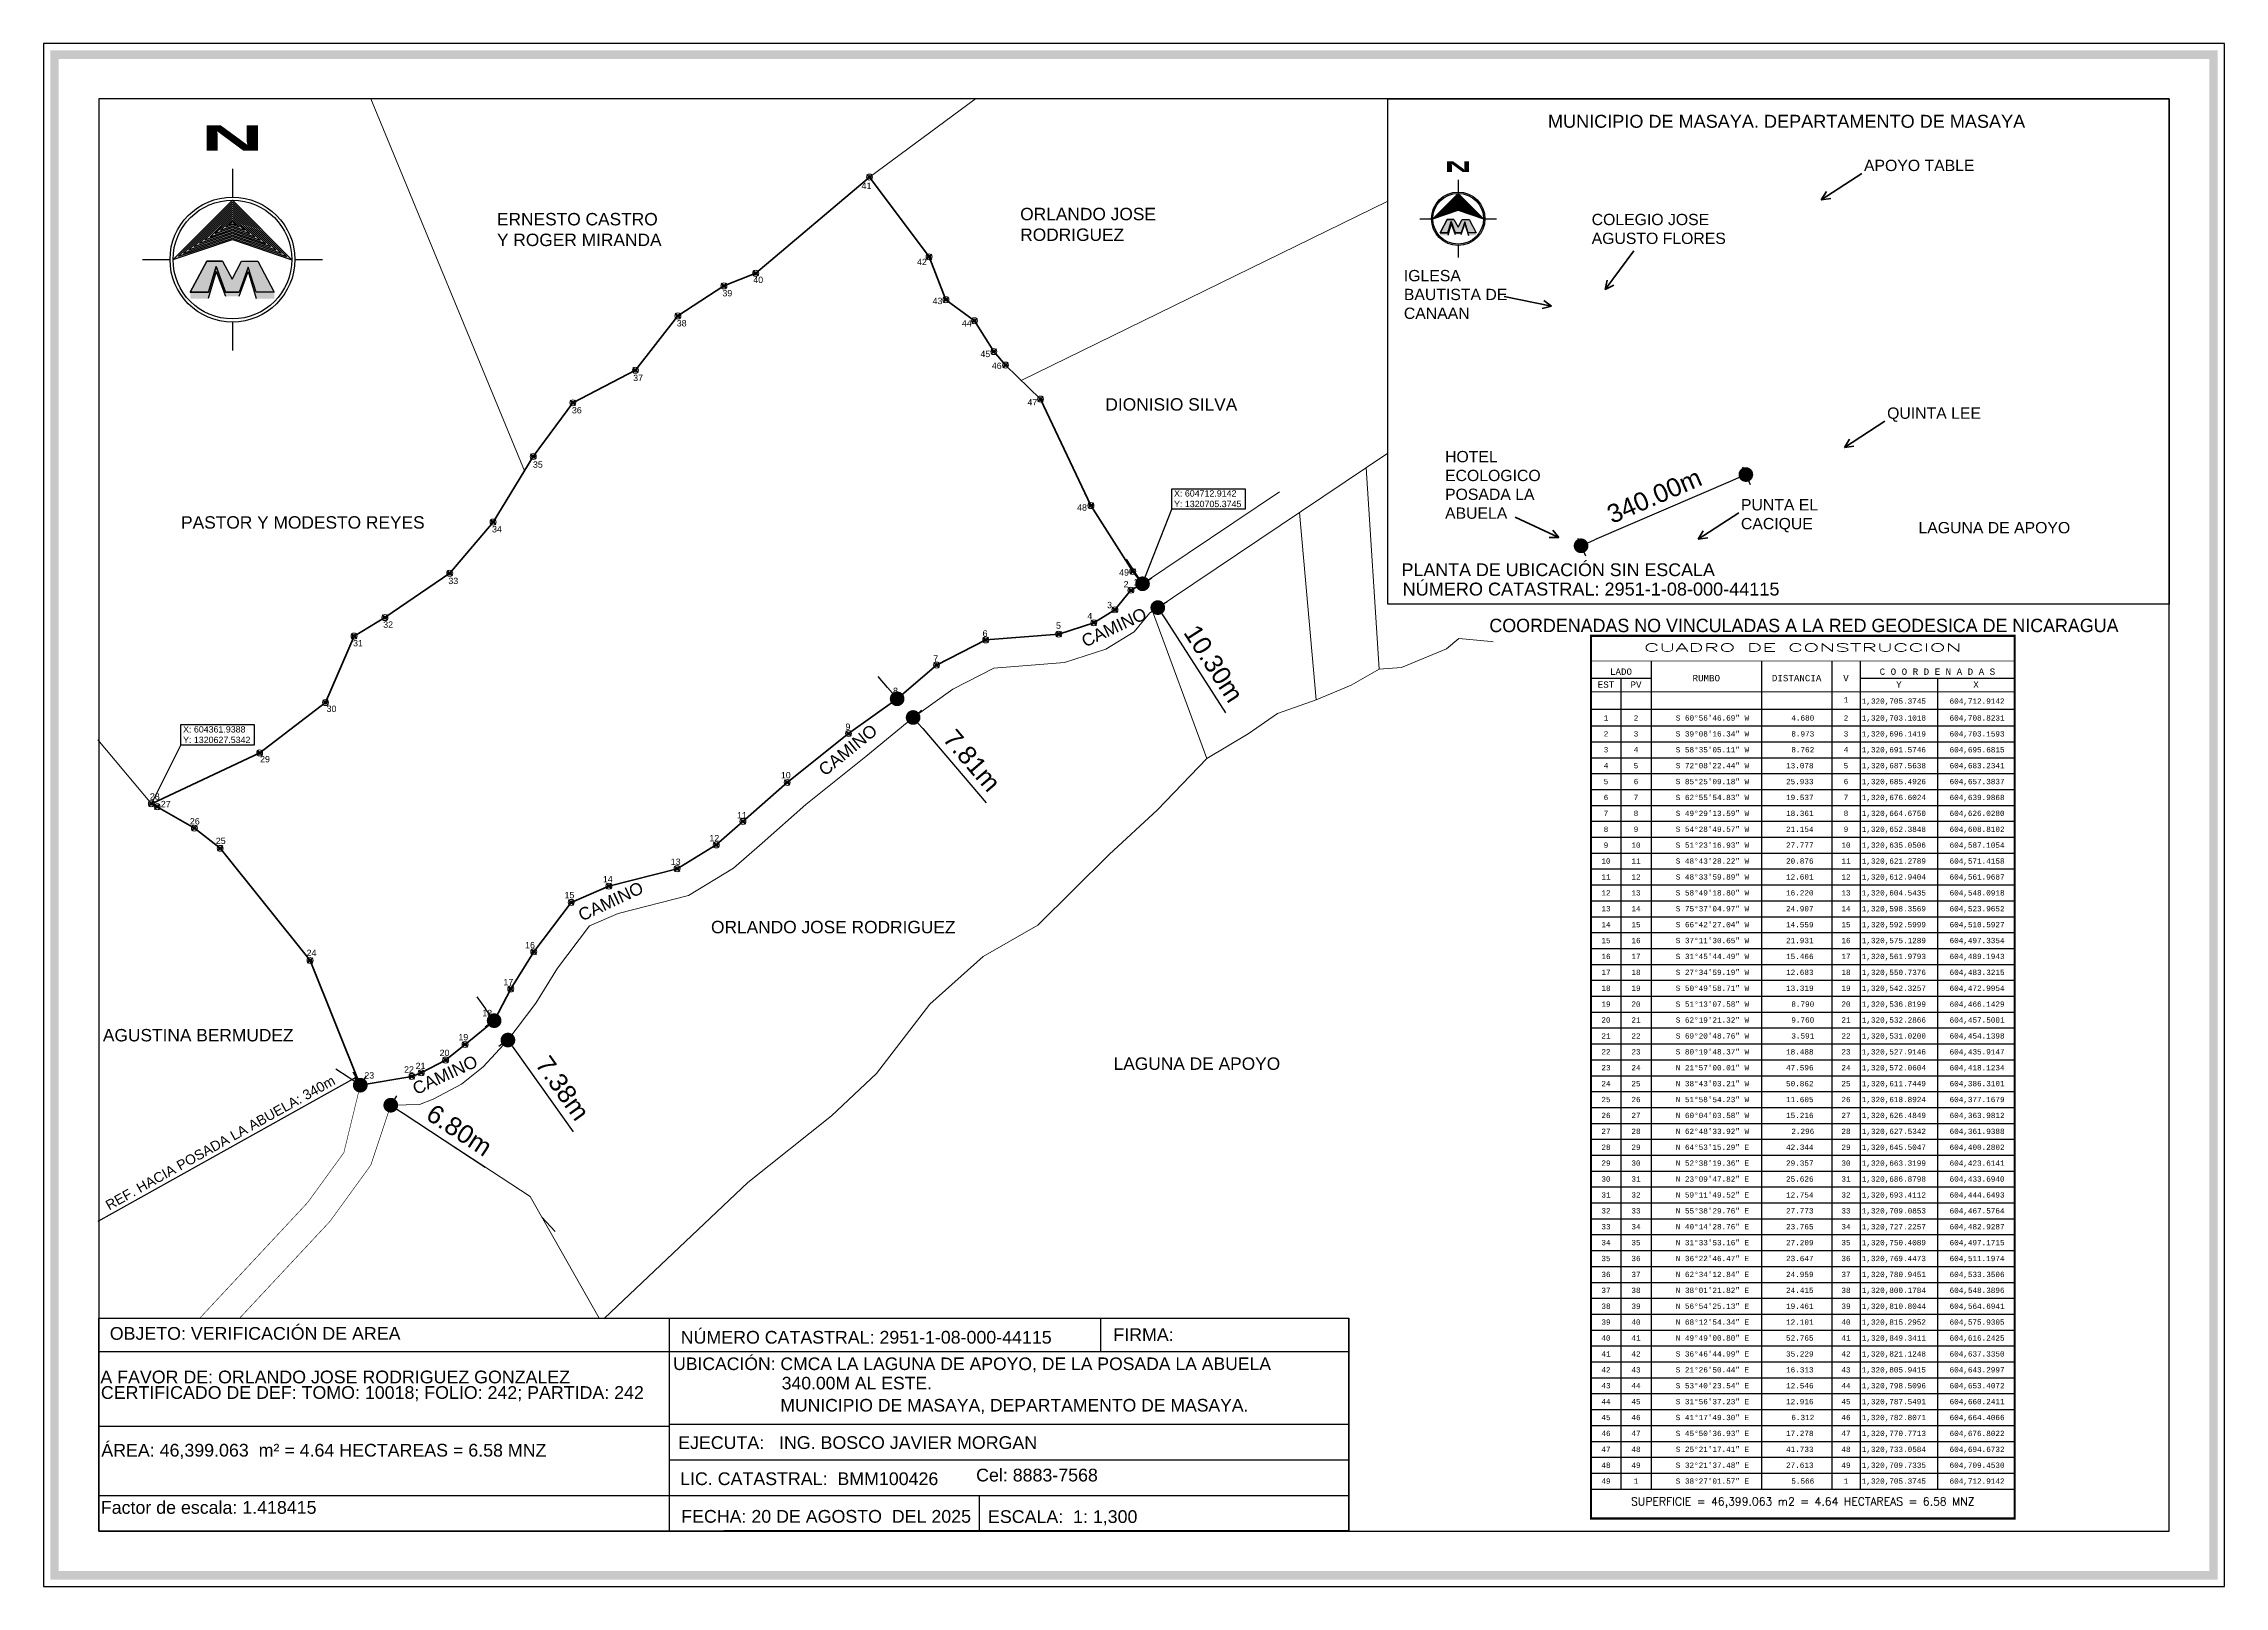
# Model space of a CAD drawing. Header units: millimetres. Extents: x 456 to 8518, y 941 to 6066.
# Drawn here: x 456 to 1050, y 941 to 1361 of the extents above; entities that cross this region are included whole.
import ezdxf
from ezdxf.enums import TextEntityAlignment as Align

# ---------------------------------------------------------------- set-up
doc = ezdxf.new("R2010")
doc.units = ezdxf.units.MM
for name, color, linetype in [('0 - TEXTO', 5, 'Continuous'), ('2', 1, 'Continuous'), ('3', 7, 'Continuous'), ('4', 7, 'Continuous'), ('CIRCULO PI', 2, 'Continuous'), ('CVL_CUADCON', 1, 'Continuous'), ('CVL_CUADCON_LIN', 8, 'Continuous'), ('CVL_CUADCON_TIT', 1, 'Continuous'), ('CVL_CUADCON_TX', 2, 'Continuous'), ('NORTE', 1, 'Continuous'), ('TEXTO', 7, 'Continuous'), ('TEXTO 2', 7, 'Continuous'), ('TEXTOS', 2, 'Continuous')]:
    doc.layers.add(name, color=color, linetype=linetype)
doc.styles.add('HECTOR LOPEZ', font='arial.ttf')
doc.styles.add('HUECA1', font='HUECA1.shx')
doc.styles.add('LOPEZ', font='TCCM____.TTF')
doc.styles.add('MONOTXT4', font='monotxt4.shx')
doc.styles.add('PI', font='arial.ttf', dxfattribs={"height": 0.4})
doc.styles.get("Standard").update_dxf_attribs({"font": 'arial.ttf'})
doc.dimstyles.new('COTAS DE RETIRO', dxfattribs={"dimtxt": 5, "dimasz": 4, "dimexe": 3, "dimexo": 2, "dimgap": 2, "dimtad": 1, "dimzin": 0, "dimdsep": 46, "dimtxsty": 'Standard', "dimblk": 'DOT', "dimcen": 0.09, "dimclrd": 1, "dimclre": 2, "dimclrt": 7, "dimadec": 0, "dimazin": 0, "dimtfac": 1, "dimtofl": 0, "dimtmove": 0, "dimatfit": 3, "dimfxl": 1, "dimtolj": 1, "dimtzin": 0, "dimarcsym": 0})

# ---------------------------------------------------------------- blocks, each defined once
blk = doc.blocks.new('_Dot')
at = {"color": 0, "linetype": 'ByBlock', "lineweight": -2}
blk.add_line((-0.5, 0), (-1, 0), dxfattribs=at)
at = {"color": 0, "linetype": 'ByBlock', "const_width": 0.5}
blk.add_lwpolyline([(-0.25, 0, 1), (0.25, 0, 1)], format="xyb", close=True, dxfattribs=at)
blk = doc.blocks.new('*D9')
at = {"layer": 'CIRCULO PI', "color": 0, "lineweight": -2, "transparency": 16777216}
for p, q in [((753.51, 1216.94), (751.35, 1220.31)), ((762.01, 1203.73), (778.28, 1178.42))]:
    blk.add_line(p, q, dxfattribs=at)
at = {"layer": 'CIRCULO PI', "color": 5, "lineweight": -2, "transparency": 16777216}
for p, q in [((757.36, 1214.66), (758.2, 1215.2)), ((761.53, 1208.18), (762.37, 1208.72))]:
    blk.add_line(p, q, dxfattribs=at)
at = {"layer": 'Defpoints', "color": 0, "transparency": 16777216}
for p in [(755.68, 1213.58), (759.84, 1207.1), (759.84, 1207.1)]:
    blk.add_point(p, dxfattribs=at)
at = {"layer": 'CIRCULO PI', "color": 0, "lineweight": -2, "transparency": 16777216, "xscale": 4, "yscale": 4, "zscale": 4}
for p, rotation in [((755.68, 1213.58), 302.7362730080628), ((759.84, 1207.1), 122.7362730080628)]:
    blk.add_blockref('_Dot', p, dxfattribs=dict(at, rotation=rotation))
at = {"layer": 'CIRCULO PI', "color": 7, "transparency": 16777216, "insert": (775.05, 1191.86), "char_height": 5, "attachment_point": 5, "rotation": 302.73627}
blk.add_mtext('\\A1;10.30m', dxfattribs=at)
blk = doc.blocks.new('*D10')
at = {"layer": 'CIRCULO PI', "color": 0, "lineweight": -2, "transparency": 16777216}
for p, q in [((686.25, 1185.31), (683.65, 1188.35)), ((695.8, 1174.14), (713.11, 1153.91))]:
    blk.add_line(p, q, dxfattribs=at)
at = {"layer": 'CIRCULO PI', "color": 5, "lineweight": -2, "transparency": 16777216}
for p, q in [((690.37, 1183.57), (691.13, 1184.22)), ((694.72, 1178.48), (695.48, 1179.13))]:
    blk.add_line(p, q, dxfattribs=at)
at = {"layer": 'Defpoints', "color": 0, "transparency": 16777216}
for p in [(688.85, 1182.27), (693.2, 1177.18), (693.2, 1177.18)]:
    blk.add_point(p, dxfattribs=at)
at = {"layer": 'CIRCULO PI', "color": 0, "lineweight": -2, "transparency": 16777216, "xscale": 4, "yscale": 4, "zscale": 4}
for p, rotation in [((688.85, 1182.27), 310.5441938486642), ((693.2, 1177.18), 130.5441938486642)]:
    blk.add_blockref('_Dot', p, dxfattribs=dict(at, rotation=rotation))
at = {"layer": 'CIRCULO PI', "color": 7, "transparency": 16777216, "insert": (709.22, 1165.46), "char_height": 5, "attachment_point": 5, "rotation": 310.54419}
blk.add_mtext('\\A1;7.81m', dxfattribs=at)
blk = doc.blocks.new('*D11')
at = {"layer": 'CIRCULO PI', "color": 0, "lineweight": -2, "transparency": 16777216}
for p, q in [((576.77, 1097.9), (574.45, 1101.16)), ((585.15, 1086.1), (600.58, 1064.4))]:
    blk.add_line(p, q, dxfattribs=at)
at = {"layer": 'CIRCULO PI', "color": 5, "lineweight": -2, "transparency": 16777216}
for p, q in [((577.45, 1093.48), (576.64, 1092.9)), ((581.2, 1088.21), (580.39, 1087.63))]:
    blk.add_line(p, q, dxfattribs=at)
at = {"layer": 'Defpoints', "color": 0, "transparency": 16777216}
for p in [(579.08, 1094.64), (582.83, 1089.36), (582.83, 1089.36)]:
    blk.add_point(p, dxfattribs=at)
at = {"layer": 'CIRCULO PI', "color": 0, "lineweight": -2, "transparency": 16777216, "xscale": 4, "yscale": 4, "zscale": 4}
for p, rotation in [((579.08, 1094.64), 305.4068133796861), ((582.83, 1089.36), 125.4068133796861)]:
    blk.add_blockref('_Dot', p, dxfattribs=dict(at, rotation=rotation))
at = {"layer": 'CIRCULO PI', "color": 7, "transparency": 16777216, "insert": (597.73, 1076.26), "char_height": 5, "attachment_point": 5, "rotation": 305.40681}
blk.add_mtext('\\A1;7.38m', dxfattribs=at)
blk = doc.blocks.new('*D12')
at = {"layer": 'CIRCULO PI', "color": 0, "lineweight": -2, "transparency": 16777216}
for p, q in [((539.28, 1079.28), (535.93, 1081.47)), ((554.27, 1069.44), (576.59, 1054.79))]:
    blk.add_line(p, q, dxfattribs=at)
at = {"layer": 'CIRCULO PI', "color": 5, "lineweight": -2, "transparency": 16777216}
for p, q in [((543.72, 1078.75), (544.27, 1079.59)), ((552.02, 1073.31), (552.57, 1074.14))]:
    blk.add_line(p, q, dxfattribs=at)
at = {"layer": 'Defpoints', "color": 0, "transparency": 16777216}
for p in [(542.62, 1077.08), (550.92, 1071.63), (550.92, 1071.63)]:
    blk.add_point(p, dxfattribs=at)
at = {"layer": 'CIRCULO PI', "color": 0, "lineweight": -2, "transparency": 16777216, "xscale": 4, "yscale": 4, "zscale": 4}
for p, rotation in [((542.62, 1077.08), 326.7297284468456), ((550.92, 1071.63), 146.7297284468456)]:
    blk.add_blockref('_Dot', p, dxfattribs=dict(at, rotation=rotation))
at = {"layer": 'CIRCULO PI', "color": 7, "transparency": 16777216, "insert": (569.6, 1064.82), "char_height": 5, "attachment_point": 5, "rotation": 326.72973}
blk.add_mtext('\\A1;6.80m', dxfattribs=at)
blk = doc.blocks.new('*D8')
at = {"layer": 'CIRCULO PI', "color": 0, "lineweight": -2, "transparency": 16777216}
blk.add_line((916.35, 1241.73), (878.81, 1225.51), dxfattribs=at)
at = {"layer": 'CIRCULO PI', "color": 5, "lineweight": -2, "transparency": 16777216}
for p, q in [((919.13, 1245.38), (921.21, 1240.57)), ((874.25, 1225.98), (876.33, 1221.17))]:
    blk.add_line(p, q, dxfattribs=at)
at = {"layer": 'Defpoints', "color": 0, "transparency": 16777216}
for p in [(918.34, 1247.22), (873.46, 1227.81), (875.14, 1223.92)]:
    blk.add_point(p, dxfattribs=at)
at = {"layer": 'CIRCULO PI', "color": 0, "lineweight": -2, "transparency": 16777216, "xscale": 4, "yscale": 4, "zscale": 4}
for p, rotation in [((920.02, 1243.32), 23.37994710478356), ((875.14, 1223.92), 203.3799471047835)]:
    blk.add_blockref('_Dot', p, dxfattribs=dict(at, rotation=rotation))
at = {"layer": 'CIRCULO PI', "color": 7, "transparency": 16777216, "insert": (895.08, 1237.5), "char_height": 5, "attachment_point": 5, "rotation": 23.37995}
blk.add_mtext('\\A1;340.00m', dxfattribs=at)

msp = doc.modelspace()

# ---------------------------------------------------------------- hatches: boundary and pattern name
at = {"lineweight": 30}
h = msp.add_hatch(color=5, dxfattribs=at)
h.dxf.hatch_style = 1
h.paths.add_polyline_path([(839.7419, 1312.0914), (839.7647, 1312.1683), (840.8399, 1309.147), (842.4501, 1309.147), (843.4979, 1312.0914), (844.4199, 1309.147), (846.542, 1309.147), (844.6179, 1312.7857), (842.7419, 1312.7857), (841.645, 1310.6769), (840.5038, 1312.7857), (838.6721, 1312.7857), (836.748, 1309.147), (838.8701, 1309.147)])
at = {"lineweight": 30, "true_color": 0x2424ff}
h = msp.add_hatch(color=160, dxfattribs=at)
h.dxf.hatch_style = 1
h.paths.add_polyline_path([(839.7835, 1311.573), (840.8697, 1308.6967), (842.4589, 1308.6967), (843.49, 1311.5667), (844.4374, 1308.4083), (846.542, 1308.4083), (846.542, 1309.147), (844.4199, 1309.147), (843.4979, 1312.0914), (842.4501, 1309.147), (840.8399, 1309.147), (839.7647, 1312.1683), (838.8701, 1309.147), (836.748, 1309.147), (836.748, 1308.4083), (838.8525, 1308.4083)])
at = {"lineweight": 30}
h = msp.add_hatch(color=5, dxfattribs=at)
h.dxf.hatch_style = 1
h.paths.add_polyline_path([(503.2943, 1299.8144), (503.3475, 1299.9941), (505.8604, 1292.9326), (509.6239, 1292.9326), (512.0729, 1299.8144), (514.2278, 1292.9326), (519.1877, 1292.9326), (514.6905, 1301.4371), (510.3058, 1301.4371), (507.7422, 1296.5083), (505.0749, 1301.4371), (500.7938, 1301.4371), (496.2967, 1292.9326), (501.2566, 1292.9326)])
at = {"lineweight": 30, "true_color": 0x2424ff}
h = msp.add_hatch(color=160, dxfattribs=at)
h.dxf.hatch_style = 1
h.paths.add_polyline_path([(503.3913, 1298.6027), (505.93, 1291.8801), (509.6446, 1291.8801), (512.0544, 1298.5881), (514.2688, 1291.2062), (519.1877, 1291.2062), (519.1877, 1292.9326), (514.2278, 1292.9326), (512.0729, 1299.8144), (509.6239, 1292.9326), (505.8604, 1292.9326), (503.3475, 1299.9941), (501.2566, 1292.9326), (496.2967, 1292.9326), (496.2967, 1291.2062), (501.2155, 1291.2062)])
at = {"layer": 'TEXTOS'}
h = msp.add_hatch(color=7, dxfattribs=at)
h.dxf.hatch_style = 1
h.paths.add_polyline_path([(841.6672, 1315.2844), (848.5701, 1312.9376), (841.6772, 1319.8787), (834.7484, 1312.9623)])
h = msp.add_hatch(color=7, dxfattribs=at)
h.dxf.hatch_style = 1
h.paths.add_polyline_path([(507.7942, 1307.2772), (523.9279, 1301.7923), (507.8174, 1318.0153), (491.6232, 1301.8499)])

# ---------------------------------------------------------------- linework, layer by layer
at = {"color": 5}
for p, q in [((838.6721, 1312.7857, 0.0098), (840.5038, 1312.7857, 0.0098)), ((842.7419, 1312.7857, 0.0098), (844.6179, 1312.7857, 0.0098)), ((839.7835, 1311.573, 0.0098), (838.8525, 1308.4083, 0.0098)), ((839.7647, 1312.1683, 0.0098), (838.8701, 1309.147, 0.0098)), ((840.8399, 1309.147, 0.0098), (839.7647, 1312.1683, 0.0098)), ((839.7835, 1311.573, 0.0098), (840.8697, 1308.6967, 0.0098)), ((843.4979, 1312.0914, 0.0098), (842.4501, 1309.147, 0.0098)), ((842.4589, 1308.6967, 0.0098), (843.49, 1311.5667, 0.0098)), ((843.49, 1311.5667, 0.0098), (844.4374, 1308.4083, 0.0098)), ((844.4199, 1309.147, 0.0098), (843.4979, 1312.0914, 0.0098)), ((500.7938, 1301.4371, 0.023), (505.0749, 1301.4371, 0.023)), ((510.3058, 1301.4371, 0.023), (514.6905, 1301.4371, 0.023)), ((503.3913, 1298.6027, 0.023), (501.2155, 1291.2062, 0.023)), ((503.3475, 1299.9941, 0.023), (501.2566, 1292.9326, 0.023)), ((505.8604, 1292.9326, 0.023), (503.3475, 1299.9941, 0.023)), ((503.3913, 1298.6027, 0.023), (505.93, 1291.8801, 0.023)), ((512.0729, 1299.8144, 0.023), (509.6239, 1292.9326, 0.023)), ((509.6446, 1291.8801, 0.023), (512.0544, 1298.5881, 0.023)), ((512.0544, 1298.5881, 0.023), (514.2688, 1291.2062, 0.023)), ((514.2278, 1292.9326, 0.023), (512.0729, 1299.8144, 0.023))]:
    msp.add_line(p, q, dxfattribs=at)
for points in [[(1050.3613, 940.6347), (1050.3613, 1360.6347), (456.3613, 1360.6347), (456.3613, 940.6347)], [(1035.3613, 955.6347), (1035.3613, 1345.6347), (471.3613, 1345.6347), (471.3613, 955.6347)]]:
    msp.add_lwpolyline(points, close=True)
at = {"const_width": 2.28}
msp.add_lwpolyline([(1047.3613, 943.6347), (1047.3613, 1357.6347), (459.3613, 1357.6347), (459.3613, 943.6347)], close=True, dxfattribs=at)
at = {"color": 7, "lineweight": 50}
msp.add_lwpolyline([(755.6772, 1213.5773), (752.5305, 1211.8292), (748.1742, 1206.476), (742.4225, 1202.963), (732.8485, 1199.878), (712.9654, 1198.285), (699.5843, 1191.447), (688.8478, 1182.2729), (675.6045, 1172.8197), (658.91, 1159.4869), (646.8422, 1148.8943), (639.5758, 1142.4806), (628.9022, 1136.022), (610.345, 1131.2635), (600.0593, 1126.8354), (589.8624, 1113.3974), (583.6005, 1103.2833), (579.0834, 1094.6366), (571.141, 1088.1665), (565.8703, 1083.9316), (559.2226, 1080.4448), (556.638, 1079.4706), (542.6199, 1077.082), (528.9355, 1111.0373), (504.466, 1141.5611), (497.4341, 1147.0586), (487.2915, 1152.8985), (485.7205, 1153.7056), (515.2112, 1167.5278), (533.1588, 1181.2306), (540.9119, 1199.3519), (549.3382, 1204.3756), (566.9729, 1216.4315), (566.9729, 1216.4315), (578.7813, 1230.3845), (589.7363, 1248.2161), (600.5244, 1262.8597), (617.5639, 1271.7034), (629.1313, 1286.4969), (641.6721, 1294.67), (650.3147, 1298.1241), (681.3211, 1324.3109), (697.5447, 1302.608), (702.1325, 1290.9297), (709.9068, 1285.2133), (715.1632, 1276.7829), (718.3671, 1273.1356), (727.9013, 1263.878), (741.647, 1234.8708), (753.0151, 1216.9301)], close=True, dxfattribs=at)
at = {"color": 5}
for points, elevation in [([(840.5038, 1312.7857), (838.6721, 1312.7857), (836.748, 1309.147), (838.8701, 1309.147), (839.7647, 1312.1683), (840.8399, 1309.147), (842.4501, 1309.147)], 0.0098), ([(839.7419, 1312.0914), (838.8701, 1309.147), (836.748, 1309.147), (838.6721, 1312.7857), (840.5038, 1312.7857), (841.645, 1310.6769), (842.7419, 1312.7857), (844.6179, 1312.7857), (846.542, 1309.147), (844.4199, 1309.147), (843.4979, 1312.0914), (842.4501, 1309.147), (840.8399, 1309.147), (839.7647, 1312.1683)], 0.0098), ([(841.645, 1310.6769), (842.7419, 1312.7857)], 0.0098), ([(842.7862, 1312.7857), (844.6179, 1312.7857), (846.542, 1309.147), (844.4199, 1309.147)], 0.0098), ([(843.4979, 1312.0914), (842.4501, 1309.147), (840.8399, 1309.147)], 0.0098), ([(505.0749, 1301.4371), (500.7938, 1301.4371), (496.2967, 1292.9326), (501.2566, 1292.9326), (503.3475, 1299.9941), (505.8604, 1292.9326), (509.6239, 1292.9326)], 0.023), ([(503.2943, 1299.8144), (501.2566, 1292.9326), (496.2967, 1292.9326), (500.7938, 1301.4371), (505.0749, 1301.4371), (507.7422, 1296.5083), (510.3058, 1301.4371), (514.6905, 1301.4371), (519.1877, 1292.9326), (514.2278, 1292.9326), (512.0729, 1299.8144), (509.6239, 1292.9326), (505.8604, 1292.9326), (503.3475, 1299.9941)], 0.023), ([(507.7422, 1296.5083), (510.3058, 1301.4371)], 0.023), ([(510.4094, 1301.4371), (514.6905, 1301.4371), (519.1877, 1292.9326), (514.2278, 1292.9326)], 0.023), ([(512.0729, 1299.8144), (509.6239, 1292.9326), (505.8604, 1292.9326)], 0.023)]:
    msp.add_lwpolyline(points, dxfattribs=dict(at, elevation=elevation))
at = {"color": 18, "lineweight": 5, "true_color": 0x000000}
for centre in [(681.3211, 1324.3109), (697.5447, 1302.608), (641.6721, 1294.67), (650.3147, 1298.1241), (702.1325, 1290.9297), (629.1313, 1286.4969), (709.9068, 1285.2133), (715.1632, 1276.7829), (617.5639, 1271.7034), (718.3671, 1273.1356), (600.5244, 1262.8597), (727.9013, 1263.878), (589.7363, 1248.2161), (741.647, 1234.8708), (578.7813, 1230.3845), (753.0151, 1216.9301), (566.9729, 1216.4315), (752.5305, 1211.8292), (755.6772, 1213.5773), (748.1742, 1206.476), (540.9119, 1199.3519), (549.3382, 1204.3756), (732.8485, 1199.878), (742.4225, 1202.963), (712.9654, 1198.285), (699.5843, 1191.447), (688.8478, 1182.2729), (533.1588, 1181.2306), (675.6045, 1172.8197), (515.2112, 1167.5278), (658.91, 1159.4869), (485.7205, 1153.7056, -78.0361), (487.2915, 1152.8985), (497.4341, 1147.0586), (646.8422, 1148.8943), (504.466, 1141.5611), (639.5758, 1142.4806), (628.9022, 1136.022), (610.345, 1131.2635), (600.0593, 1126.8354), (528.9355, 1111.0373), (589.8624, 1113.3974), (583.6005, 1103.2833), (579.0834, 1094.6366), (571.141, 1088.1665), (559.2226, 1080.4448), (565.8703, 1083.9316), (542.6199, 1077.082), (556.638, 1079.4706)]:
    msp.add_circle(centre, 0.8154, dxfattribs=at)
at = {"layer": '2', "color": 1, "lineweight": 13}
for p, q in [((545.4931, 1345.6347, -78.0361), (587.3581, 1244.3451, -78.0361)), ((681.3211, 1324.3109), (710.157, 1345.6347, -61.8588)), ((816.6354, 1245.1637, -78.0361), (820.1527, 1190.3011, -78.0361)), ((802.9996, 1182.0011, -78.0361), (798.4181, 1232.9533, -78.0361)), ((758.4273, 1206.1058, -12.2573), (773.1854, 1166.0095, -78.0361)), ((588.862, 1046.741, -78.0361), (607.6726, 1013.6682, -78.0361))]:
    msp.add_line(p, q, dxfattribs=at)
at = {"layer": '2', "color": 1, "linetype": 'Continuous', "lineweight": 13}
msp.add_line((592.0271, 1041.1761, -78.0361), (595.7256, 1037.2564, -78.0361), dxfattribs=at)
at = {"layer": '2', "color": 1, "lineweight": 13}
for points in [[(758.0515, 1205.897), (822.525, 1249.1113)], [(755.6772, 1213.5773), (793.0059, 1238.5974)]]:
    msp.add_lwpolyline(points, dxfattribs=at)
at = {"layer": '2', "color": 1, "lineweight": 13, "elevation": -78.0361}
msp.add_lwpolyline([(471.1222, 1171.1071), (485.7205, 1153.7056)], dxfattribs=at)
at = {"layer": '2', "color": 1, "lineweight": 13, "const_width": 0.1538, "flags": 128}
for points in [[(498.9149, 1013.6682), (528.2621, 1045.1049), (538.1407, 1058.711), (542.6199, 1077.082)], [(509.7703, 1013.6682), (534.396, 1040.0473), (545.4798, 1055.3133), (550.9245, 1071.6331)]]:
    msp.add_lwpolyline(points, dxfattribs=at)
at = {"layer": '3', "color": 1, "lineweight": 13}
msp.add_line((552.275, 1070.7469, -16.2936), (588.862, 1046.741, -78.0361), dxfattribs=at)
msp.add_lwpolyline([(758.4273, 1206.1058), (757.6757, 1205.6883), (753.4251, 1200.4649), (745.7252, 1195.762), (734.3896, 1192.1094), (715.1526, 1190.5681), (703.9899, 1184.8637), (693.1162, 1177.123), (680.3478, 1166.5401), (663.9621, 1153.454), (652.0399, 1142.9891), (644.2525, 1136.1155), (631.9812, 1128.6901), (612.8927, 1123.7955), (605.0735, 1120.4292), (596.3547, 1108.9392), (590.4403, 1099.3862), (582.8309, 1089.3646), (576.089, 1082.0505), (570.2016, 1077.3201), (562.4491, 1073.2538), (558.705, 1071.8426), (551.4629, 1071.6331)], dxfattribs=at)
at = {"layer": '3', "color": 5, "lineweight": 13, "elevation": -78.0361}
for points in [[(851.2247, 1197.7865), (850.6246, 1197.8774), (841.8246, 1198.6458), (838.5072, 1195.9029), (826.2022, 1190.7995), (820.1527, 1190.3011)], [(802.9996, 1182.0011), (812.5549, 1185.9608), (820.1527, 1190.3011)], [(773.1854, 1166.0095), (784.4844, 1172.7158), (792.466, 1178.2314), (802.9996, 1182.0011)], [(609.1082, 1013.6682), (648.1697, 1050.5891), (670.9346, 1068.6952), (683.182, 1080.2941), (697.7322, 1099.1401), (712.317, 1112.1205), (727.1234, 1120.6043), (746.5586, 1139.8664), (759.7797, 1152.0577), (773.1854, 1166.0095)]]:
    msp.add_lwpolyline(points, dxfattribs=at)
at = {"layer": '4', "color": 1, "lineweight": 13}
msp.add_line((822.525, 1317.7924, -42.6474), (722.6592, 1268.968), dxfattribs=at)
at = {"layer": 'CIRCULO PI', "color": 18, "lineweight": 5, "true_color": 0x000000}
for p, q in [((682.0477, 1323.5843), (680.5945, 1325.0375)), ((680.5945, 1323.5843), (682.0477, 1325.0375)), ((698.2713, 1301.8814), (696.818, 1303.3346)), ((696.818, 1301.8814), (698.2713, 1303.3346)), ((642.3987, 1293.9433), (640.9455, 1295.3966)), ((640.9455, 1293.9433), (642.3987, 1295.3966)), ((651.0413, 1297.3975), (649.5881, 1298.8507)), ((649.5881, 1297.3975), (651.0413, 1298.8507)), ((702.8591, 1290.203), (701.4059, 1291.6563)), ((701.4059, 1290.203), (702.8591, 1291.6563)), ((629.8579, 1285.7703), (628.4047, 1287.2235)), ((628.4047, 1285.7703), (629.8579, 1287.2235)), ((710.6334, 1284.4867), (709.1802, 1285.9399)), ((709.1802, 1284.4867), (710.6334, 1285.9399)), ((715.8898, 1276.0562), (714.4366, 1277.5095)), ((714.4366, 1276.0562), (715.8898, 1277.5095)), ((618.2905, 1270.9767), (616.8373, 1272.43)), ((616.8373, 1270.9767), (618.2905, 1272.43)), ((719.0937, 1272.4089), (717.6405, 1273.8622)), ((717.6405, 1272.4089), (719.0937, 1273.8622)), ((601.251, 1262.1331), (599.7978, 1263.5863)), ((599.7978, 1262.1331), (601.251, 1263.5863)), ((728.6279, 1263.1514), (727.1747, 1264.6046)), ((727.1747, 1263.1514), (728.6279, 1264.6046)), ((590.4629, 1247.4894), (589.0096, 1248.9427)), ((589.0096, 1247.4894), (590.4629, 1248.9427)), ((742.3736, 1234.1442), (740.9203, 1235.5974)), ((740.9203, 1234.1442), (742.3736, 1235.5974)), ((579.5079, 1229.6579), (578.0547, 1231.1111)), ((578.0547, 1229.6579), (579.5079, 1231.1111)), ((567.6995, 1215.7049), (566.2463, 1217.1582)), ((566.2463, 1215.7049), (567.6995, 1217.1582)), ((753.2572, 1211.1026), (751.8039, 1212.5559)), ((751.8039, 1211.1026), (753.2572, 1212.5559)), ((753.7417, 1216.2035), (752.2884, 1217.6567)), ((752.2884, 1216.2035), (753.7417, 1217.6567)), ((756.4039, 1212.8507), (754.9506, 1214.304)), ((754.9506, 1212.8507), (756.4039, 1214.304)), ((748.9008, 1205.7493), (747.4476, 1207.2026)), ((747.4476, 1205.7493), (748.9008, 1207.2026)), ((541.6385, 1198.6253), (540.1852, 1200.0785)), ((540.1852, 1198.6253), (541.6385, 1200.0785)), ((550.0648, 1203.649), (548.6116, 1205.1022)), ((548.6116, 1203.649), (550.0648, 1205.1022)), ((733.5751, 1199.1514), (732.1219, 1200.6046)), ((732.1219, 1199.1514), (733.5751, 1200.6046)), ((743.1491, 1202.2364), (741.6959, 1203.6897)), ((741.6959, 1202.2364), (743.1491, 1203.6897)), ((713.692, 1197.5584), (712.2387, 1199.0116)), ((712.2387, 1197.5584), (713.692, 1199.0116)), ((700.311, 1190.7203), (698.8577, 1192.1736)), ((698.8577, 1190.7203), (700.311, 1192.1736)), ((689.5744, 1181.5463), (688.1212, 1182.9995)), ((688.1212, 1181.5463), (689.5744, 1182.9995)), ((533.8854, 1180.5039), (532.4322, 1181.9572)), ((532.4322, 1180.5039), (533.8854, 1181.9572)), ((676.3311, 1172.0931), (674.8779, 1173.5463)), ((674.8779, 1172.0931), (676.3311, 1173.5463)), ((515.9378, 1166.8012), (514.4846, 1168.2544)), ((514.4846, 1166.8012), (515.9378, 1168.2544)), ((659.6366, 1158.7603), (658.1834, 1160.2136)), ((658.1834, 1158.7603), (659.6366, 1160.2136)), ((486.4471, 1152.9789, -78.0361), (484.9939, 1154.4322, -78.0361)), ((484.9939, 1152.9789, -78.0361), (486.4471, 1154.4322, -78.0361)), ((488.0181, 1152.1719), (486.5648, 1153.6251)), ((486.5648, 1152.1719), (488.0181, 1153.6251)), ((498.1607, 1146.332), (496.7075, 1147.7852)), ((496.7075, 1146.332), (498.1607, 1147.7852)), ((647.5688, 1148.1676), (646.1156, 1149.6209)), ((646.1156, 1148.1676), (647.5688, 1149.6209)), ((505.1926, 1140.8345), (503.7394, 1142.2877)), ((503.7394, 1140.8345), (505.1926, 1142.2877)), ((640.3024, 1141.754), (638.8492, 1143.2072)), ((638.8492, 1141.754), (640.3024, 1143.2072)), ((629.6288, 1135.2954), (628.1756, 1136.7486)), ((628.1756, 1135.2954), (629.6288, 1136.7486)), ((611.0716, 1130.5369), (609.6184, 1131.9902)), ((609.6184, 1130.5369), (611.0716, 1131.9902)), ((600.786, 1126.1088), (599.3327, 1127.5621)), ((599.3327, 1126.1088), (600.786, 1127.5621)), ((529.6621, 1110.3107), (528.2089, 1111.7639)), ((528.2089, 1110.3107), (529.6621, 1111.7639)), ((590.589, 1112.6708), (589.1357, 1114.1241)), ((589.1357, 1112.6708), (590.589, 1114.1241)), ((584.3271, 1102.5567), (582.8739, 1104.0099)), ((582.8739, 1102.5567), (584.3271, 1104.0099)), ((579.81, 1093.91), (578.3568, 1095.3632)), ((578.3568, 1093.91), (579.81, 1095.3632)), ((571.8676, 1087.4399), (570.4144, 1088.8931)), ((570.4144, 1087.4399), (571.8676, 1088.8931)), ((559.9492, 1079.7182), (558.4959, 1081.1714)), ((558.4959, 1079.7182), (559.9492, 1081.1714)), ((566.5969, 1083.205), (565.1437, 1084.6582)), ((565.1437, 1083.205), (566.5969, 1084.6582)), ((543.3465, 1076.3554), (541.8933, 1077.8086)), ((541.8933, 1076.3554), (543.3465, 1077.8086)), ((557.3646, 1078.744), (555.9114, 1080.1972)), ((555.9114, 1078.744), (557.3646, 1080.1972))]:
    msp.add_line(p, q, dxfattribs=at)
at = {"layer": 'CIRCULO PI', "color": 7, "lineweight": 70}
for p, q in [((951.5785, 1325.2556), (940.5509, 1318.148)), ((940.5509, 1318.148), (941.9444, 1320.3543)), ((940.5509, 1318.148), (943.1357, 1318.506)), ((889.5191, 1304.2253), (881.7365, 1293.6632)), ((881.7365, 1293.6632), (882.2552, 1296.2206)), ((854.2308, 1291.7627), (867.0817, 1289.1208)), ((867.0817, 1289.1208), (864.5422, 1288.5204)), ((867.0817, 1289.1208), (864.9851, 1290.6743)), ((881.7365, 1293.6632), (884.0254, 1294.9162)), ((957.8795, 1257.8138), (946.8519, 1250.7062)), ((946.8519, 1250.7062), (948.2454, 1252.9124)), ((946.8519, 1250.7062), (949.4367, 1251.0641)), ((857.1838, 1231.681), (869.0809, 1226.1505)), ((918.0639, 1232.868), (907.0362, 1225.7604)), ((869.0809, 1226.1505), (866.4714, 1226.1511)), ((869.0809, 1226.1505), (867.3984, 1228.1451)), ((907.0362, 1225.7604), (908.4298, 1227.9666)), ((907.0362, 1225.7604), (909.621, 1226.1183))]:
    msp.add_line(p, q, dxfattribs=at)
at = {"layer": 'CIRCULO PI', "color": 18, "true_color": 0x000000}
for p, q in [((755.6772, 1213.5773), (763.6976, 1233.8775)), ((485.7205, 1153.7056, -78.0361), (493.7797, 1169.6473)), ((541.381, 1079.1321), (471.1222, 1039.9404)), ((811.8758, 965.3111), (471.3613, 965.3111))]:
    msp.add_line(p, q, dxfattribs=at)
at = {"layer": 'CIRCULO PI', "color": 5}
for p, q in [((542.0953, 1078.0225), (540.6668, 1080.5833)), ((541.3572, 1078.1874), (541.3123, 1080.3265))]:
    msp.add_line(p, q, dxfattribs=at)
at = {"layer": 'CIRCULO PI', "color": 18, "true_color": 0x000000}
for points in [[(1035.3613, 1207.9896), (822.525, 1207.9896), (822.525, 1345.6347), (1035.3613, 1345.6347)], [(763.6976, 1239.4654), (783.6035, 1239.4654), (783.6035, 1233.8775), (763.6976, 1233.8775)], [(493.7797, 1175.2352), (513.6856, 1175.2352), (513.6856, 1169.6473), (493.7797, 1169.6473)], [(471.3613, 1013.6682), (811.8758, 1013.6682), (811.8758, 955.8273), (471.3613, 955.6347)]]:
    msp.add_lwpolyline(points, close=True, dxfattribs=at)
msp.add_lwpolyline([(744.302, 1004.5904), (744.302, 1013.6682)], dxfattribs=at)
for centre in [(681.3211, 1324.3109), (697.5447, 1302.608), (641.6721, 1294.67), (650.3147, 1298.1241), (702.1325, 1290.9297), (629.1313, 1286.4969), (709.9068, 1285.2133), (715.1632, 1276.7829), (617.5639, 1271.7034), (718.3671, 1273.1356), (600.5244, 1262.8597), (727.9013, 1263.878), (589.7363, 1248.2161), (578.7813, 1230.3845), (741.647, 1234.8708), (566.9729, 1216.4315), (752.5305, 1211.8292), (753.0151, 1216.9301), (755.6772, 1213.5773), (748.1742, 1206.476), (549.3382, 1204.3756), (732.8485, 1199.878), (742.4225, 1202.963), (540.9119, 1199.3519), (712.9654, 1198.285), (699.5843, 1191.447), (688.8478, 1182.2729), (533.1588, 1181.2306), (675.6045, 1172.8197), (515.2112, 1167.5278), (658.91, 1159.4869), (485.7205, 1153.7056, -78.0361), (487.2915, 1152.8985), (497.4341, 1147.0586), (646.8422, 1148.8943), (504.466, 1141.5611), (639.5758, 1142.4806), (628.9022, 1136.022), (610.345, 1131.2635), (600.0593, 1126.8354), (528.9355, 1111.0373), (589.8624, 1113.3974), (583.6005, 1103.2833), (579.0834, 1094.6366), (571.141, 1088.1665), (565.8703, 1083.9316), (542.6199, 1077.082), (556.638, 1079.4706), (559.2226, 1080.4448)]:
    msp.add_circle(centre, 0.4077, dxfattribs=at)
at = {"layer": 'CVL_CUADCON', "color": 7, "linetype": 'Continuous', "const_width": 0.5771, "flags": 128}
msp.add_lwpolyline([(877.8381, 1199.4223), (993.2241, 1199.4223), (993.2241, 959.0975), (877.8381, 959.0975)], close=True, dxfattribs=at)
at = {"layer": 'CVL_CUADCON', "color": 7, "linetype": 'Continuous', "const_width": 0.2164, "flags": 128}
for points in [[(877.8381, 1192.5704), (993.2241, 1192.5704)], [(877.8381, 1184.1761), (993.2241, 1184.1761)], [(877.8381, 967.1296), (993.2241, 967.1296)]]:
    msp.add_lwpolyline(points, dxfattribs=at)
at = {"layer": 'CVL_CUADCON_LIN', "color": 7, "linetype": 'Continuous'}
for p, q in [((894.1837, 1192.5704), (894.1837, 967.1296)), ((924.2966, 1192.5704), (924.2966, 967.1296)), ((943.4038, 1192.5704), (943.4038, 967.1296)), ((951.1748, 1192.5704), (951.1748, 967.1296)), ((877.8381, 1187.913), (894.1837, 1187.913)), ((886.0044, 1187.913), (886.0044, 967.1296)), ((951.1748, 1187.913), (993.2241, 1187.913)), ((972.1994, 1187.913), (972.1994, 967.1296)), ((877.8381, 1179.4798), (993.2241, 1179.4798)), ((877.8381, 1174.8945), (993.2241, 1174.8945)), ((877.8381, 1170.5661), (993.2241, 1170.5661)), ((877.8381, 1166.2377), (993.2241, 1166.2377)), ((877.8381, 1161.9092), (993.2241, 1161.9092)), ((877.8381, 1157.5808), (993.2241, 1157.5808)), ((877.8381, 1153.2523), (993.2241, 1153.2523)), ((877.8381, 1148.9239), (993.2241, 1148.9239)), ((877.8381, 1144.5955), (993.2241, 1144.5955)), ((877.8381, 1140.267), (993.2241, 1140.267)), ((877.8381, 1135.9386), (993.2241, 1135.9386)), ((877.8381, 1131.6102), (993.2241, 1131.6102)), ((877.8381, 1127.2817), (993.2241, 1127.2817)), ((877.8381, 1122.9533), (993.2241, 1122.9533)), ((877.8381, 1118.6249), (993.2241, 1118.6249)), ((877.8381, 1114.2964), (993.2241, 1114.2964)), ((877.8381, 1109.968), (993.2241, 1109.968)), ((877.8381, 1105.6396), (993.2241, 1105.6396)), ((877.8381, 1101.3111), (993.2241, 1101.3111)), ((877.8381, 1096.9827), (993.2241, 1096.9827)), ((877.8381, 1092.6542), (993.2241, 1092.6542)), ((877.8381, 1088.3258), (993.2241, 1088.3258)), ((877.8381, 1083.9974), (993.2241, 1083.9974)), ((877.8381, 1079.6689), (993.2241, 1079.6689)), ((877.8381, 1075.3405), (993.2241, 1075.3405)), ((877.8381, 1071.0121), (993.2241, 1071.0121)), ((877.8381, 1066.6836), (993.2241, 1066.6836)), ((877.8381, 1062.3552), (993.2241, 1062.3552)), ((877.8381, 1058.0268), (993.2241, 1058.0268)), ((877.8381, 1053.6983), (993.2241, 1053.6983)), ((877.8381, 1049.3699), (993.2241, 1049.3699)), ((877.8381, 1045.0415), (993.2241, 1045.0415)), ((877.8381, 1040.713), (993.2241, 1040.713)), ((877.8381, 1036.3846), (993.2241, 1036.3846)), ((877.8381, 1032.0562), (993.2241, 1032.0562)), ((877.8381, 1027.7277), (993.2241, 1027.7277)), ((877.8381, 1023.3993), (993.2241, 1023.3993)), ((877.8381, 1019.0708), (993.2241, 1019.0708)), ((877.8381, 1014.7424), (993.2241, 1014.7424)), ((877.8381, 1010.414), (993.2241, 1010.414)), ((877.8381, 1006.0855), (993.2241, 1006.0855)), ((877.8381, 1001.7571), (993.2241, 1001.7571)), ((877.8381, 997.4287), (993.2241, 997.4287)), ((877.8381, 993.1002), (993.2241, 993.1002)), ((877.8381, 988.7718), (993.2241, 988.7718)), ((877.8381, 984.4434), (993.2241, 984.4434)), ((877.8381, 980.1149), (993.2241, 980.1149)), ((877.8381, 975.7865), (993.2241, 975.7865)), ((877.8381, 971.4581), (993.2241, 971.4581)), ((877.8381, 967.1296), (993.2241, 967.1296))]:
    msp.add_line(p, q, dxfattribs=at)
at = {"layer": 'NORTE', "color": 0}
for p, q in [((507.792, 1326.5896, 0.0072), (507.792, 1318.8489, 0.0195)), ((841.6663, 1323.5473, 0.0031), (841.6663, 1320.2354, 0.0084)), ((831.1871, 1312.962, 0.0098), (834.3918, 1312.9618, 0.0098)), ((848.939, 1312.9613, 0.0098), (852.1437, 1312.9611, 0.0098)), ((483.2994, 1301.8493, 0.023), (490.7896, 1301.8488, 0.023)), ((524.79, 1301.8476, 0.023), (532.2802, 1301.8471, 0.023)), ((841.6654, 1305.6882, 0.0098), (841.6654, 1302.3763, 0.0151)), ((507.7898, 1284.8486, 0.023), (507.7898, 1277.1079, 0.0353))]:
    msp.add_line(p, q, dxfattribs=at)
for centre, radius in [((841.6654, 1312.9618, 0.0098), 6.9169), ((507.7898, 1301.8488, 0.023), 16.1666)]:
    msp.add_circle(centre, radius, dxfattribs=at)
at = {"layer": 'TEXTO 2', "color": 18, "true_color": 0x000000}
for p, q in [((626.8506, 955.6347), (626.8506, 1013.4756)), ((811.8758, 955.8273), (811.8758, 1013.6682)), ((471.3613, 1004.5904), (811.8758, 1004.5904)), ((471.3613, 984.2339), (626.8506, 984.2339)), ((626.8506, 984.7478), (811.8758, 984.7478)), ((714.7592, 984.7478), (811.8758, 984.7478)), ((626.8506, 975.1076), (811.8758, 975.1076)), ((711.1611, 965.3111), (711.1611, 955.6709))]:
    msp.add_line(p, q, dxfattribs=at)
at = {"layer": 'TEXTOS', "color": 7}
for points, elevation in [([(841.6772, 1319.8787), (834.7484, 1312.9623), (841.6672, 1315.2844), (848.5701, 1312.9376), (841.6772, 1319.8787)], 0.0166), ([(507.8174, 1318.0153), (491.6232, 1301.8499), (507.7942, 1307.2772), (523.9279, 1301.7923), (507.8174, 1318.0153)], 0.0388)]:
    msp.add_lwpolyline(points, dxfattribs=dict(at, elevation=elevation))
for points, elevation in [([(841.6767, 1319.6449), (835.3635, 1313.3429), (841.6676, 1315.4587), (847.9573, 1313.3204)], 0.0166), ([(841.6762, 1319.411), (835.9786, 1313.7235), (841.6679, 1315.633), (847.3444, 1313.7032)], 0.0166), ([(841.6756, 1319.1772), (836.5936, 1314.1042), (841.6683, 1315.8073), (846.7315, 1314.086)], 0.0166), ([(841.6751, 1318.9433), (837.2087, 1314.4848), (841.6686, 1315.9816), (846.1187, 1314.4688)], 0.0166), ([(841.6746, 1318.7095), (837.8237, 1314.8654), (841.6689, 1316.1559), (845.5058, 1314.8515)], 0.0166), ([(507.8162, 1317.4687), (493.0608, 1302.7395), (507.7949, 1307.6846), (522.4955, 1302.6869)], 0.0388), ([(507.815, 1316.9222), (494.4983, 1303.6291), (507.7957, 1308.092), (521.0631, 1303.5816)], 0.0388), ([(507.8138, 1316.3756), (495.9359, 1304.5187), (507.7965, 1308.4994), (519.6307, 1304.4762)], 0.0388), ([(507.8126, 1315.829), (497.3734, 1305.4083), (507.7973, 1308.9068), (518.1983, 1305.3709)], 0.0388), ([(507.8114, 1315.2825), (498.8109, 1306.2979), (507.7981, 1309.3142), (516.7659, 1306.2655)], 0.0388), ([(507.8102, 1314.7359), (500.2485, 1307.1875), (507.7989, 1309.7216), (515.3334, 1307.1602)], 0.0388), ([(507.809, 1314.1893), (501.686, 1308.0771), (507.7997, 1310.129), (513.901, 1308.0548)], 0.0388), ([(507.8078, 1313.6428), (503.1235, 1308.9667), (507.8005, 1310.5364), (512.4686, 1308.9495)], 0.0388), ([(507.8067, 1313.0962), (504.5611, 1309.8564), (507.8013, 1310.9438), (511.0362, 1309.8441)], 0.0388), ([(841.6741, 1318.4756), (838.4388, 1315.246), (841.6693, 1316.3302), (844.8929, 1315.2343)], 0.0166), ([(841.6736, 1318.2418), (839.0538, 1315.6266), (841.6696, 1316.5046), (844.2801, 1315.6171)], 0.0166), ([(841.6731, 1318.0079), (839.6689, 1316.0073), (841.6699, 1316.6789), (843.6672, 1315.9999)], 0.0166), ([(841.6726, 1317.7741), (840.2839, 1316.3879), (841.6703, 1316.8532), (843.0544, 1316.3826)], 0.0166), ([(841.6721, 1317.5402), (840.899, 1316.7685), (841.6706, 1317.0275), (842.4415, 1316.7654)], 0.0166), ([(841.6717, 1317.3896), (841.2952, 1317.0137), (841.6708, 1317.1398), (842.0467, 1317.012)], 0.0166), ([(507.8055, 1312.5496), (505.9986, 1310.746), (507.8021, 1311.3513), (509.6038, 1310.7387)], 0.0388), ([(507.8047, 1312.1975), (506.9247, 1311.319), (507.8026, 1311.6137), (508.681, 1311.3151)], 0.0388)]:
    msp.add_lwpolyline(points, close=True, dxfattribs=dict(at, elevation=elevation))
at = {"layer": 'TEXTOS', "color": 0}
for centre, radius in [((507.7898, 1301.8488, 0.023), 17.0002), ((841.6654, 1312.9618, 0.0098), 7.2736)]:
    msp.add_circle(centre, radius, dxfattribs=at)

# ---------------------------------------------------------------- texts
at = {"color": 7, "lineweight": 25, "attachment_point": 1}
for insert, char_height in [((499.1684, 1338.3618, 0.023), 6.827751), ((837.9767, 1328.5841, 0.0098), 2.921281)]:
    msp.add_mtext('{\\fBaskerville Old Face|b1|i0|c0|p18;\\W2.6;\\T2.05;N}', dxfattribs=dict(at, insert=insert, char_height=char_height))
at = {"layer": '0 - TEXTO', "transparency": 33554687, "style": 'LOPEZ'}
msp.add_text('COORDENADAS NO VINCULADAS A LA RED GEODESICA DE NICARAGUA', height=3.637723, dxfattribs=at).set_placement((935.8458, 1200.4187, 0.0039), align=Align.CENTER)
at = {"layer": 'CIRCULO PI', "color": 7, "style": 'PI'}
for s, height, p in [('41', 1.72271, (679.17, 1321.0779)), ('42', 1.72271, (694.255, 1300.3358)), ('40', 1.72271, (649.679, 1295.4725)), ('39', 1.72271, (641.2524, 1291.8327)), ('43', 1.72271, (698.5067, 1289.7176)), ('38', 1.72271, (628.827, 1283.6458)), ('44', 1.72271, (706.4875, 1283.6217)), ('45', 1.72271, (711.5264, 1275.291)), ('46', 1.72271, (714.6289, 1272.0844)), ('37', 1.72271, (616.9434, 1268.7705)), ('36', 1.72271, (600.2566, 1259.9647)), ('47', 1.72271, (724.3323, 1262.1285)), ('35', 1.72271, (589.6428, 1245.1762)), ('48', 1.72271, (737.8634, 1233.4964)), ('34', 1.72271, (578.5049, 1227.5634)), ('33', 1.72271, (566.6069, 1213.5016)), ('49', 1.72271, (749.3226, 1215.8046)), ('2', 1.7227, (750.5309, 1212.6202)), ('1', 1.7227, (753.2052, 1213.1398)), ('3', 1.7227, (746.0316, 1206.9335)), ('32', 1.72271, (548.8614, 1201.6106)), ('6', 1.7227, (712.1153, 1199.1977)), ('5', 1.7227, (732.1229, 1201.3466)), ('4', 1.7227, (740.6647, 1203.9301)), ('31', 1.72271, (540.6444, 1196.5548)), ('7', 1.7227, (698.6803, 1192.3651)), ('8', 1.7227, (687.7186, 1183.5816)), ('30', 1.72271, (533.4374, 1178.6923)), ('9', 1.7227, (674.7716, 1173.8039)), ('29', 1.72271, (515.3156, 1164.9798)), ('10', 1.72271, (657.171, 1160.6049)), ('28', 1.72271, (485.3108, 1154.8282)), ('27', 1.72271, (488.3021, 1152.7572)), ('26', 1.72271, (496.2053, 1148.0531)), ('11', 1.72271, (645.2359, 1149.7066)), ('25', 1.72271, (503.272, 1142.7476)), ('12', 1.72271, (637.7175, 1143.4784)), ('13', 1.72271, (627.1846, 1137.0421)), ('15', 1.72271, (598.2531, 1127.9647)), ('14', 1.72271, (608.6909, 1132.2914)), ('24', 1.72271, (527.9995, 1112.2395)), ('16', 1.72271, (587.5145, 1114.3362)), ('17', 1.72271, (581.6171, 1104.2875)), ('18', 1.72271, (575.8569, 1095.8513)), ('19', 1.72271, (569.3407, 1089.2874)), ('22', 1.72271, (554.5534, 1080.4964)), ('21', 1.72271, (557.6873, 1081.4495)), ('20', 1.72271, (564.2211, 1084.9968)), ('23', 1.72271, (543.7204, 1078.8903))]:
    msp.add_text(s, height=height, dxfattribs=at).set_placement(p)
at = {"layer": 'CIRCULO PI', "color": 7, "char_height": 1.722708, "width": 28.155513, "attachment_point": 1, "style": 'PI'}
for s, insert in [('X: 604712.9142\\PY: 1320705.3745', (764.2762, 1239.0465)), ('X: 604361.9388\\PY: 1320627.5342', (494.3583, 1174.8163))]:
    msp.add_mtext(s, dxfattribs=dict(at, insert=insert))
at = {"layer": 'CIRCULO PI', "color": 7, "insert": (504.5012, 1061.389), "char_height": 2.6922, "attachment_point": 5, "rotation": 29.1535679}
msp.add_mtext('\\A1;REF. HACIA POSADA LA ABUELA: 340m', dxfattribs=at)
at = {"layer": 'CVL_CUADCON_TIT', "color": 7, "style": 'HUECA1', "width": 1.758658}
msp.add_text('CUADRO DE CONSTRUCCION', height=2.164218, dxfattribs=at).set_placement((892.2662, 1195.1372), (978.7959, 1195.1372), align=Align.FIT)
at = {"layer": 'CVL_CUADCON_TIT', "color": 7, "style": 'MONOTXT4'}
for s, height, p in [('LADO', 1.73137, (886.0044, 1188.7917)), ('C O O R D E N A D A S', 1.731374, (972.198, 1188.7917)), ('EST', 1.73137, (881.9212, 1185.277)), ('PV', 1.73137, (890.102, 1185.277)), ('Y', 1.7314, (961.6943, 1185.277)), ('X', 1.7314, (982.7161, 1185.277))]:
    msp.add_text(s, height=height, dxfattribs=at).set_placement(p, align=Align.CENTER)
at = {"layer": 'CVL_CUADCON_TIT', "color": 7}
for s, height, style, p in [('RUMBO', 1.73137, 'MONOTXT4', (909.2481, 1187.9087)), ('DISTANCIA', 1.73137, 'MONOTXT4', (933.848, 1187.9087)), ('V', 1.7314, 'MONOTXT4', (947.295, 1187.9087)), ('SUPERFICIE = 46,399.063 m2 = 4.64 HECTAREAS = 6.58 MNZ', 2.164218, 'HUECA1', (935.5311, 963.4259))]:
    msp.add_text(s, height=height, dxfattribs=dict(at, style=style)).set_placement(p, align=Align.MIDDLE)
at = {"layer": 'CVL_CUADCON_TX', "color": 7, "style": 'MONOTXT4'}
for s, height, p in [('1', 1.4428, (947.2893, 1181.2833)), ('1', 1.4428, (881.9212, 1176.3373)), ('2', 1.4428, (890.094, 1176.3373)), ('2', 1.4428, (947.2893, 1176.3373)), ('2', 1.4428, (881.9212, 1172.0089)), ('3', 1.4428, (890.094, 1172.0089)), ('3', 1.4428, (947.2893, 1172.0089)), ('4', 1.4428, (881.9212, 1163.352)), ('3', 1.4428, (881.9212, 1167.6805)), ('4', 1.4428, (890.094, 1167.6805)), ('5', 1.4428, (890.094, 1163.352)), ('4', 1.4428, (947.2893, 1167.6805)), ('5', 1.4428, (947.2893, 1163.352)), ('5', 1.4428, (881.9212, 1159.0236)), ('6', 1.4428, (890.094, 1159.0236)), ('6', 1.4428, (947.2893, 1159.0236)), ('6', 1.4428, (881.9212, 1154.6952)), ('7', 1.4428, (890.094, 1154.6952)), ('7', 1.4428, (947.2893, 1154.6952)), ('8', 1.4428, (881.9212, 1146.0383)), ('7', 1.4428, (881.9212, 1150.3667)), ('8', 1.4428, (890.094, 1150.3667)), ('9', 1.4428, (890.094, 1146.0383)), ('8', 1.4428, (947.2893, 1150.3667)), ('9', 1.4428, (947.2893, 1146.0383)), ('9', 1.4428, (881.9212, 1141.7099)), ('10', 1.44281, (890.094, 1141.7099)), ('10', 1.44281, (947.2893, 1141.7099)), ('10', 1.44281, (881.9212, 1137.3814)), ('11', 1.44281, (890.094, 1137.3814)), ('11', 1.44281, (947.2893, 1137.3814)), ('11', 1.44281, (881.9212, 1133.053)), ('12', 1.44281, (881.9212, 1128.7245)), ('12', 1.44281, (890.094, 1133.053)), ('13', 1.44281, (890.094, 1128.7245)), ('12', 1.44281, (947.2893, 1133.053)), ('13', 1.44281, (947.2893, 1128.7245)), ('13', 1.44281, (881.9212, 1124.3961)), ('14', 1.44281, (890.094, 1124.3961)), ('14', 1.44281, (947.2893, 1124.3961)), ('14', 1.44281, (881.9212, 1120.0677)), ('15', 1.44281, (881.9212, 1115.7392)), ('15', 1.44281, (890.094, 1120.0677)), ('16', 1.44281, (890.094, 1115.7392)), ('15', 1.44281, (947.2893, 1120.0677)), ('16', 1.44281, (947.2893, 1115.7392)), ('16', 1.44281, (881.9212, 1111.4108)), ('17', 1.44281, (890.094, 1111.4108)), ('17', 1.44281, (947.2893, 1111.4108)), ('17', 1.44281, (881.9212, 1107.0824)), ('18', 1.44281, (890.094, 1107.0824)), ('18', 1.44281, (947.2893, 1107.0824)), ('18', 1.44281, (881.9212, 1102.7539)), ('19', 1.44281, (881.9212, 1098.4255)), ('20', 1.44281, (890.094, 1098.4255)), ('19', 1.44281, (890.094, 1102.7539)), ('20', 1.44281, (947.2893, 1098.4255)), ('19', 1.44281, (947.2893, 1102.7539)), ('20', 1.44281, (881.9212, 1094.0971)), ('21', 1.44281, (890.094, 1094.0971)), ('21', 1.44281, (947.2893, 1094.0971)), ('21', 1.44281, (881.9212, 1089.7686)), ('22', 1.44281, (890.094, 1089.7686)), ('22', 1.44281, (947.2893, 1089.7686)), ('22', 1.44281, (881.9212, 1085.4402)), ('23', 1.44281, (881.9212, 1081.1118)), ('23', 1.44281, (890.094, 1085.4402)), ('24', 1.44281, (890.094, 1081.1118)), ('23', 1.44281, (947.2893, 1085.4402)), ('24', 1.44281, (947.2893, 1081.1118)), ('24', 1.44281, (881.9212, 1076.7833)), ('25', 1.44281, (890.094, 1076.7833)), ('25', 1.44281, (947.2893, 1076.7833)), ('25', 1.44281, (881.9212, 1072.4549)), ('26', 1.44281, (881.9212, 1068.1264)), ('26', 1.44281, (890.094, 1072.4549)), ('27', 1.44281, (890.094, 1068.1264)), ('26', 1.44281, (947.2893, 1072.4549)), ('27', 1.44281, (947.2893, 1068.1264)), ('27', 1.44281, (881.9212, 1063.798)), ('28', 1.44281, (890.094, 1063.798)), ('28', 1.44281, (947.2893, 1063.798)), ('28', 1.44281, (881.9212, 1059.4696)), ('29', 1.44281, (890.094, 1059.4696)), ('29', 1.44281, (947.2893, 1059.4696)), ('30', 1.44281, (881.9212, 1050.8127)), ('29', 1.44281, (881.9212, 1055.1411)), ('30', 1.44281, (890.094, 1055.1411)), ('31', 1.44281, (890.094, 1050.8127)), ('30', 1.44281, (947.2893, 1055.1411)), ('31', 1.44281, (947.2893, 1050.8127)), ('31', 1.44281, (881.9212, 1046.4843)), ('32', 1.44281, (890.094, 1046.4843)), ('32', 1.44281, (947.2893, 1046.4843)), ('32', 1.44281, (881.9212, 1042.1558)), ('33', 1.44281, (890.094, 1042.1558)), ('33', 1.44281, (947.2893, 1042.1558)), ('33', 1.44281, (881.9212, 1037.8274)), ('34', 1.44281, (881.9212, 1033.499)), ('34', 1.44281, (890.094, 1037.8274)), ('35', 1.44281, (890.094, 1033.499)), ('34', 1.44281, (947.2893, 1037.8274)), ('35', 1.44281, (947.2893, 1033.499)), ('35', 1.44281, (881.9212, 1029.1705)), ('36', 1.44281, (890.094, 1029.1705)), ('36', 1.44281, (947.2893, 1029.1705)), ('36', 1.44281, (881.9212, 1024.8421)), ('37', 1.44281, (881.9212, 1020.5137)), ('37', 1.44281, (890.094, 1024.8421)), ('38', 1.44281, (890.094, 1020.5137)), ('37', 1.44281, (947.2893, 1024.8421)), ('38', 1.44281, (947.2893, 1020.5137)), ('38', 1.44281, (881.9212, 1016.1852)), ('39', 1.44281, (890.094, 1016.1852)), ('39', 1.44281, (947.2893, 1016.1852)), ('39', 1.44281, (881.9212, 1011.8568)), ('40', 1.44281, (890.094, 1011.8568)), ('40', 1.44281, (947.2893, 1011.8568)), ('40', 1.44281, (881.9212, 1007.5284)), ('41', 1.44281, (881.9212, 1003.1999)), ('41', 1.44281, (890.094, 1007.5284)), ('42', 1.44281, (890.094, 1003.1999)), ('41', 1.44281, (947.2893, 1007.5284)), ('42', 1.44281, (947.2893, 1003.1999)), ('42', 1.44281, (881.9212, 998.8715)), ('43', 1.44281, (890.094, 998.8715)), ('43', 1.44281, (947.2893, 998.8715)), ('43', 1.44281, (881.9212, 994.543)), ('44', 1.44281, (890.094, 994.543)), ('44', 1.44281, (947.2893, 994.543)), ('44', 1.44281, (881.9212, 990.2146)), ('45', 1.44281, (881.9212, 985.8862)), ('45', 1.44281, (890.094, 990.2146)), ('46', 1.44281, (890.094, 985.8862)), ('45', 1.44281, (947.2893, 990.2146)), ('46', 1.44281, (947.2893, 985.8862)), ('46', 1.44281, (881.9212, 981.5577)), ('47', 1.44281, (890.094, 981.5577)), ('47', 1.44281, (947.2893, 981.5577)), ('47', 1.44281, (881.9212, 977.2293)), ('48', 1.44281, (881.9212, 972.9009)), ('48', 1.44281, (890.094, 977.2293)), ('49', 1.44281, (890.094, 972.9009)), ('48', 1.44281, (947.2893, 977.2293)), ('49', 1.44281, (947.2893, 972.9009)), ('49', 1.44281, (881.9212, 968.5724)), ('1', 1.4428, (890.094, 968.5724)), ('1', 1.4428, (947.2893, 968.5724))]:
    msp.add_text(s, height=height, dxfattribs=at).set_placement(p, align=Align.CENTER)
for s, height, p in [('1,320,705.3745', 1.442812, (951.5946, 1180.9226)), ('604,712.9142', 1.442812, (975.502, 1180.9226)), ('S 60%%d56\'46.69" W', 1.442812, (900.9231, 1176.3373)), ('4.680', 1.44281, (932.4052, 1176.3373)), ('1,320,703.1018', 1.442812, (951.5946, 1176.3373)), ('604,708.8231', 1.442812, (975.502, 1176.3373)), ('S 39%%d08\'16.34" W', 1.442812, (900.9231, 1172.0089)), ('8.973', 1.44281, (932.4052, 1172.0089)), ('1,320,696.1419', 1.442812, (951.5946, 1172.0089)), ('604,703.1593', 1.442812, (975.502, 1172.0089)), ('S 58%%d35\'05.11" W', 1.442812, (900.9231, 1167.6805)), ('S 72%%d08\'22.44" W', 1.442812, (900.9231, 1163.352)), ('13.078', 1.44281, (930.9624, 1163.352)), ('8.762', 1.44281, (932.4052, 1167.6805)), ('1,320,691.5746', 1.442812, (951.5946, 1167.6805)), ('1,320,687.5638', 1.442812, (951.5946, 1163.352)), ('604,695.6815', 1.442812, (975.502, 1167.6805)), ('604,683.2341', 1.442812, (975.502, 1163.352)), ('S 85%%d25\'09.18" W', 1.442812, (900.9231, 1159.0236)), ('25.933', 1.44281, (930.9624, 1159.0236)), ('1,320,685.4926', 1.442812, (951.5946, 1159.0236)), ('604,657.3837', 1.442812, (975.502, 1159.0236)), ('S 62%%d55\'54.83" W', 1.442812, (900.9231, 1154.6952)), ('19.537', 1.44281, (930.9624, 1154.6952)), ('1,320,676.6024', 1.442812, (951.5946, 1154.6952)), ('604,639.9868', 1.442812, (975.502, 1154.6952)), ('S 49%%d29\'13.59" W', 1.442812, (900.9231, 1150.3667)), ('S 54%%d28\'49.57" W', 1.442812, (900.9231, 1146.0383)), ('21.154', 1.44281, (930.9624, 1146.0383)), ('18.361', 1.44281, (930.9624, 1150.3667)), ('1,320,664.6750', 1.442812, (951.5946, 1150.3667)), ('1,320,652.3848', 1.442812, (951.5946, 1146.0383)), ('604,626.0280', 1.442812, (975.502, 1150.3667)), ('604,608.8102', 1.442812, (975.502, 1146.0383)), ('S 51%%d23\'16.93" W', 1.442812, (900.9231, 1141.7099)), ('27.777', 1.44281, (930.9624, 1141.7099)), ('1,320,635.0506', 1.442812, (951.5946, 1141.7099)), ('604,587.1054', 1.442812, (975.502, 1141.7099)), ('S 48%%d43\'28.22" W', 1.442812, (900.9231, 1137.3814)), ('S 48%%d33\'59.89" W', 1.442812, (900.9231, 1133.053)), ('20.876', 1.44281, (930.9624, 1137.3814)), ('1,320,621.2789', 1.442812, (951.5946, 1137.3814)), ('604,571.4158', 1.442812, (975.502, 1137.3814)), ('S 58%%d49\'18.80" W', 1.442812, (900.9231, 1128.7245)), ('12.601', 1.44281, (930.9624, 1133.053)), ('16.220', 1.44281, (930.9624, 1128.7245)), ('1,320,612.9404', 1.442812, (951.5946, 1133.053)), ('1,320,604.5435', 1.442812, (951.5946, 1128.7245)), ('604,561.9687', 1.442812, (975.502, 1133.053)), ('604,548.0918', 1.442812, (975.502, 1128.7245)), ('S 75%%d37\'04.97" W', 1.442812, (900.9231, 1124.3961)), ('24.907', 1.44281, (930.9624, 1124.3961)), ('1,320,598.3569', 1.442812, (951.5946, 1124.3961)), ('604,523.9652', 1.442812, (975.502, 1124.3961)), ('S 66%%d42\'27.04" W', 1.442812, (900.9231, 1120.0677)), ('S 37%%d11\'30.65" W', 1.442812, (900.9231, 1115.7392)), ('21.931', 1.44281, (930.9624, 1115.7392)), ('14.559', 1.44281, (930.9624, 1120.0677)), ('1,320,592.5999', 1.442812, (951.5946, 1120.0677)), ('1,320,575.1289', 1.442812, (951.5946, 1115.7392)), ('604,510.5927', 1.442812, (975.502, 1120.0677)), ('604,497.3354', 1.442812, (975.502, 1115.7392)), ('S 31%%d45\'44.49" W', 1.442812, (900.9231, 1111.4108)), ('15.466', 1.44281, (930.9624, 1111.4108)), ('1,320,561.9793', 1.442812, (951.5946, 1111.4108)), ('604,489.1943', 1.442812, (975.502, 1111.4108)), ('S 27%%d34\'59.19" W', 1.442812, (900.9231, 1107.0824)), ('12.683', 1.44281, (930.9624, 1107.0824)), ('1,320,550.7376', 1.442812, (951.5946, 1107.0824)), ('604,483.3215', 1.442812, (975.502, 1107.0824)), ('S 50%%d49\'58.71" W', 1.442812, (900.9231, 1102.7539)), ('S 51%%d13\'07.58" W', 1.442812, (900.9231, 1098.4255)), ('13.319', 1.44281, (930.9624, 1102.7539)), ('8.790', 1.44281, (932.4052, 1098.4255)), ('1,320,542.3257', 1.442812, (951.5946, 1102.7539)), ('1,320,536.8199', 1.442812, (951.5946, 1098.4255)), ('604,472.9954', 1.442812, (975.502, 1102.7539)), ('604,466.1429', 1.442812, (975.502, 1098.4255)), ('S 62%%d19\'21.32" W', 1.442812, (900.9231, 1094.0971)), ('9.760', 1.44281, (932.4052, 1094.0971)), ('1,320,532.2866', 1.442812, (951.5946, 1094.0971)), ('604,457.5001', 1.442812, (975.502, 1094.0971)), ('S 69%%d20\'48.76" W', 1.442812, (900.9231, 1089.7686)), ('S 80%%d19\'48.37" W', 1.442812, (900.9231, 1085.4402)), ('3.591', 1.44281, (932.4052, 1089.7686)), ('1,320,531.0200', 1.442812, (951.5946, 1089.7686)), ('604,454.1398', 1.442812, (975.502, 1089.7686)), ('N 21%%d57\'00.01" W', 1.442812, (900.9231, 1081.1118)), ('47.596', 1.44281, (930.9624, 1081.1118)), ('18.488', 1.44281, (930.9624, 1085.4402)), ('1,320,527.9146', 1.442812, (951.5946, 1085.4402)), ('1,320,572.0604', 1.442812, (951.5946, 1081.1118)), ('604,435.9147', 1.442812, (975.502, 1085.4402)), ('604,418.1234', 1.442812, (975.502, 1081.1118)), ('N 38%%d43\'03.21" W', 1.442812, (900.9231, 1076.7833)), ('50.862', 1.44281, (930.9624, 1076.7833)), ('1,320,611.7449', 1.442812, (951.5946, 1076.7833)), ('604,386.3101', 1.442812, (975.502, 1076.7833)), ('N 51%%d58\'54.23" W', 1.442812, (900.9231, 1072.4549)), ('N 60%%d04\'03.58" W', 1.442812, (900.9231, 1068.1264)), ('11.605', 1.44281, (930.9624, 1072.4549)), ('15.216', 1.44281, (930.9624, 1068.1264)), ('1,320,618.8924', 1.442812, (951.5946, 1072.4549)), ('1,320,626.4849', 1.442812, (951.5946, 1068.1264)), ('604,377.1679', 1.442812, (975.502, 1072.4549)), ('604,363.9812', 1.442812, (975.502, 1068.1264)), ('N 62%%d48\'33.92" W', 1.442812, (900.9231, 1063.798)), ('2.296', 1.44281, (932.4052, 1063.798)), ('1,320,627.5342', 1.442812, (951.5946, 1063.798)), ('604,361.9388', 1.442812, (975.502, 1063.798)), ('N 64%%d53\'15.29" E', 1.442812, (900.9231, 1059.4696)), ('42.344', 1.44281, (930.9624, 1059.4696)), ('1,320,645.5047', 1.442812, (951.5946, 1059.4696)), ('604,400.2802', 1.442812, (975.502, 1059.4696)), ('N 52%%d38\'19.36" E', 1.442812, (900.9231, 1055.1411)), ('N 23%%d09\'47.82" E', 1.442812, (900.9231, 1050.8127)), ('29.357', 1.44281, (930.9624, 1055.1411)), ('25.626', 1.44281, (930.9624, 1050.8127)), ('1,320,663.3199', 1.442812, (951.5946, 1055.1411)), ('1,320,686.8798', 1.442812, (951.5946, 1050.8127)), ('604,423.6141', 1.442812, (975.502, 1055.1411)), ('604,433.6940', 1.442812, (975.502, 1050.8127)), ('N 59%%d11\'49.52" E', 1.442812, (900.9231, 1046.4843)), ('12.754', 1.44281, (930.9624, 1046.4843)), ('1,320,693.4112', 1.442812, (951.5946, 1046.4843)), ('604,444.6493', 1.442812, (975.502, 1046.4843)), ('N 55%%d38\'29.76" E', 1.442812, (900.9231, 1042.1558)), ('27.773', 1.44281, (930.9624, 1042.1558)), ('1,320,709.0853', 1.442812, (951.5946, 1042.1558)), ('604,467.5764', 1.442812, (975.502, 1042.1558)), ('N 40%%d14\'28.76" E', 1.442812, (900.9231, 1037.8274)), ('N 31%%d33\'53.16" E', 1.442812, (900.9231, 1033.499)), ('23.765', 1.44281, (930.9624, 1037.8274)), ('27.209', 1.44281, (930.9624, 1033.499)), ('1,320,727.2257', 1.442812, (951.5946, 1037.8274)), ('1,320,750.4089', 1.442812, (951.5946, 1033.499)), ('604,482.9287', 1.442812, (975.502, 1037.8274)), ('604,497.1715', 1.442812, (975.502, 1033.499)), ('N 36%%d22\'46.47" E', 1.442812, (900.9231, 1029.1705)), ('23.647', 1.44281, (930.9624, 1029.1705)), ('1,320,769.4473', 1.442812, (951.5946, 1029.1705)), ('604,511.1974', 1.442812, (975.502, 1029.1705)), ('N 62%%d34\'12.84" E', 1.442812, (900.9231, 1024.8421)), ('N 38%%d01\'21.82" E', 1.442812, (900.9231, 1020.5137)), ('24.959', 1.44281, (930.9624, 1024.8421)), ('24.415', 1.44281, (930.9624, 1020.5137)), ('1,320,780.9451', 1.442812, (951.5946, 1024.8421)), ('1,320,800.1784', 1.442812, (951.5946, 1020.5137)), ('604,533.3506', 1.442812, (975.502, 1024.8421)), ('604,548.3896', 1.442812, (975.502, 1020.5137)), ('N 56%%d54\'25.13" E', 1.442812, (900.9231, 1016.1852)), ('19.461', 1.44281, (930.9624, 1016.1852)), ('1,320,810.8044', 1.442812, (951.5946, 1016.1852)), ('604,564.6941', 1.442812, (975.502, 1016.1852)), ('N 68%%d12\'54.34" E', 1.442812, (900.9231, 1011.8568)), ('12.101', 1.44281, (930.9624, 1011.8568)), ('1,320,815.2952', 1.442812, (951.5946, 1011.8568)), ('604,575.9305', 1.442812, (975.502, 1011.8568)), ('S 36%%d46\'44.99" E', 1.442812, (900.9231, 1003.1999)), ('N 49%%d49\'00.80" E', 1.442812, (900.9231, 1007.5284)), ('52.765', 1.44281, (930.9624, 1007.5284)), ('35.229', 1.44281, (930.9624, 1003.1999)), ('1,320,849.3411', 1.442812, (951.5946, 1007.5284)), ('1,320,821.1248', 1.442812, (951.5946, 1003.1999)), ('604,616.2425', 1.442812, (975.502, 1007.5284)), ('604,637.3350', 1.442812, (975.502, 1003.1999)), ('S 21%%d26\'50.44" E', 1.442812, (900.9231, 998.8715)), ('16.313', 1.44281, (930.9624, 998.8715)), ('1,320,805.9415', 1.442812, (951.5946, 998.8715)), ('604,643.2997', 1.442812, (975.502, 998.8715)), ('S 53%%d40\'23.54" E', 1.442812, (900.9231, 994.543)), ('12.546', 1.44281, (930.9624, 994.543)), ('1,320,798.5096', 1.442812, (951.5946, 994.543)), ('604,653.4072', 1.442812, (975.502, 994.543)), ('S 31%%d56\'37.23" E', 1.442812, (900.9231, 990.2146)), ('S 41%%d17\'49.30" E', 1.442812, (900.9231, 985.8862)), ('12.916', 1.44281, (930.9624, 990.2146)), ('6.312', 1.44281, (932.4052, 985.8862)), ('1,320,787.5491', 1.442812, (951.5946, 990.2146)), ('1,320,782.8071', 1.442812, (951.5946, 985.8862)), ('604,660.2411', 1.442812, (975.502, 990.2146)), ('604,664.4066', 1.442812, (975.502, 985.8862)), ('S 45%%d50\'36.93" E', 1.442812, (900.9231, 981.5577)), ('17.278', 1.44281, (930.9624, 981.5577)), ('1,320,770.7713', 1.442812, (951.5946, 981.5577)), ('604,676.8022', 1.442812, (975.502, 981.5577)), ('S 25%%d21\'17.41" E', 1.442812, (900.9231, 977.2293)), ('S 32%%d21\'37.48" E', 1.442812, (900.9231, 972.9009)), ('41.733', 1.44281, (930.9624, 977.2293)), ('27.613', 1.44281, (930.9624, 972.9009)), ('1,320,733.0584', 1.442812, (951.5946, 977.2293)), ('1,320,709.7335', 1.442812, (951.5946, 972.9009)), ('604,694.6732', 1.442812, (975.502, 977.2293)), ('604,709.4530', 1.442812, (975.502, 972.9009)), ('S 38%%d27\'01.57" E', 1.442812, (900.9231, 968.5724)), ('5.566', 1.44281, (932.4052, 968.5724)), ('1,320,705.3745', 1.442812, (951.5946, 968.5724)), ('604,712.9142', 1.442812, (975.502, 968.5724))]:
    msp.add_text(s, height=height, dxfattribs=at).set_placement(p)
at = {"layer": 'TEXTO', "color": 7, "lineweight": 50, "style": 'HECTOR LOPEZ'}
msp.add_text('PLANTA DE UBICACIÓN SIN ESCALA', height=3.478718, dxfattribs=at).set_placement((826.2481, 1215.6657, -0.0055))
at = {"layer": 'TEXTO 2', "color": 0, "style": 'PI'}
for s, height, p in [('MUNICIPIO DE MASAYA. DEPARTAMENTO DE MASAYA', 3.525709, (866.1241, 1337.7266)), ('NÚMERO CATASTRAL: 2951-1-08-000-44115', 3.525709, (826.5265, 1210.3794, 0.0433)), ('NÚMERO CATASTRAL: 2951-1-08-000-44115', 3.470453, (629.8938, 1006.7105, 0.0426))]:
    msp.add_text(s, height=height, dxfattribs=at).set_placement(p)
at = {"layer": 'TEXTO 2', "color": 18, "true_color": 0x000000, "style": 'PI'}
for rotation, p in [(25.05795, (740.0669, 1196.2085)), (39.3483843, (669.1829, 1161.0494)), (25.05795, (602.9944, 1121.6174)), (25.05795, (557.8624, 1074.3611))]:
    msp.add_text('CAMINO', height=3.37869, rotation=rotation, dxfattribs=at).set_placement(p)
for s, height, p in [('ORLANDO JOSE RODRIGUEZ', 3.378686, (638.1442, 1118.4423)), ('AGUSTINA BERMUDEZ', 3.378686, (472.5103, 1088.9986)), ('OBJETO: VERIFICACIÓN DE AREA', 3.470453, (474.3803, 1007.763)), ('A FAVOR DE: ORLANDO JOSE RODRIGUEZ GONZALEZ', 3.470453, (471.8174, 995.9044)), ('UBICACIÓN: CMCA LA LAGUNA DE APOYO, DE LA POSADA LA ABUELA  ', 3.422252, (627.8331, 999.5197)), ('CERTIFICADO DE DEF: TOMO: 10018; FOLIO: 242; PARTIDA: 242', 3.470453, (471.962, 991.6746)), ('340.00M AL ESTE.', 3.422252, (657.4175, 994.2597)), ('MUNICIPIO DE MASAYA, DEPARTAMENTO DE MASAYA.', 3.422252, (657.0323, 988.2376)), ('EJECUTA:   ING. BOSCO JAVIER MORGAN', 3.470453, (629.2027, 978.0398)), ('LIC. CATASTRAL:  BMM100426', 3.470453, (629.7391, 968.2023)), ('FECHA: 20 DE AGOSTO  DEL 2025', 3.470453, (630.0261, 957.9601))]:
    msp.add_text(s, height=height, dxfattribs=at).set_placement(p)
at = {"layer": 'TEXTO 2', "style": 'PI'}
msp.add_text('ESCALA:  1: 1,300', height=3.470453, dxfattribs=at).set_placement((713.6007, 957.8884))
at = {"layer": 'TEXTO 2', "color": 18, "true_color": 0x000000, "attachment_point": 1, "style": 'PI'}
for s, insert, char_height, width in [('APOYO TABLE', (952.1975, 1329.0198), 3.077035, 30.956324), ('ERNESTO CASTRO \\PY ROGER MIRANDA ', (579.8423, 1314.5357), 3.378686, 59.191277), ('ORLANDO JOSE RODRIGUEZ', (722.3665, 1315.9368), 3.378686, 59.191277), ('COLEGIO JOSE AGUSTO FLORES', (878.0198, 1314.2986), 3.077035, 37.600883), ('IGLESA BAUTISTA DE CANAAN ', (826.8696, 1299.0201), 3.077035, 37.600883), ('DIONISIO SILVA', (745.5689, 1264.0971), 3.378686, 59.191277), ('QUINTA LEE', (958.4985, 1261.578), 3.07703, 27.256003), ('HOTEL ECOLOGICO POSADA LA ABUELA ', (838.0904, 1249.7441), 3.077035, 27.256003), ('PUNTA EL CACIQUE', (918.6828, 1236.6322), 3.077035, 27.256003), ('PASTOR Y MODESTO REYES', (493.7999, 1231.9797), 3.378686, 69.580308), ('\\pt27.69331;LAGUNA DE APOYO', (967.0428, 1230.4028), 3.077035, 53.906637), ('\\pt30.40818;LAGUNA DE APOYO', (747.8078, 1084.6286), 3.378686, 51.658724), ('FIRMA:', (747.7418, 1010.9031), 3.47045, 46.953698), ('ÁREA: 46,399.063  m² = 4.64 HECTAREAS = 6.58 MNZ', (472.0756, 979.4348), 3.470453, 187.620589), ('Cel: 8883-7568', (710.3651, 972.668), 3.470453, 46.953698), ('Factor de escala: 1.418415\\P   ', (471.947, 963.8544), 3.470453, 187.620589)]:
    msp.add_mtext(s, dxfattribs=dict(at, insert=insert, char_height=char_height, width=width))

# ---------------------------------------------------------------- dimensions: what is measured, and where the dimension line sits
at = {"layer": 'CIRCULO PI', "color": 18, "true_color": 0x000000}
dim = msp.add_linear_dim(base=(875.1421, 1223.9198), p1=(918.3381, 1247.2162), p2=(873.4586, 1227.8138), angle=203.3799471, text='340.00m', dimstyle='COTAS DE RETIRO', override={"dimlfac": -6.401648, "dimpost": ' m', "dimclrd": 0, "dimclre": 5, "dimfxl": 0.18}, dxfattribs=at)
dim.commit()
dim.dimension.update_dxf_attribs({"geometry": '*D8', "text_midpoint": (896.8829, 1233.3189), "dimtype": 161})
for p1, p2, text, picture, middle in [((755.6772, 1213.5773), (759.8429, 1207.0977), '10.30m', '*D9', (775.0539, 1191.8595)), ((688.8478, 1182.2729), (693.2013, 1177.1836), '7.81m', '*D10', (709.2172, 1165.4646)), ((579.0834, 1094.6366), (582.8309, 1089.3646), '7.38m', '*D11', (597.7345, 1076.2597)), ((542.6199, 1077.082), (550.9245, 1071.6331), '6.80m', '*D12', (569.6007, 1064.8244))]:
    dim = msp.add_aligned_dim(p1=p1, p2=p2, distance=0, text=text, dimstyle='COTAS DE RETIRO', override={"dimpost": ' m', "dimclrd": 0, "dimclre": 5, "dimfxl": 0.18}, dxfattribs=at)
    dim.commit()
    dim.dimension.update_dxf_attribs({"geometry": picture, "text_midpoint": middle})

doc.saveas('drawing.dxf')
